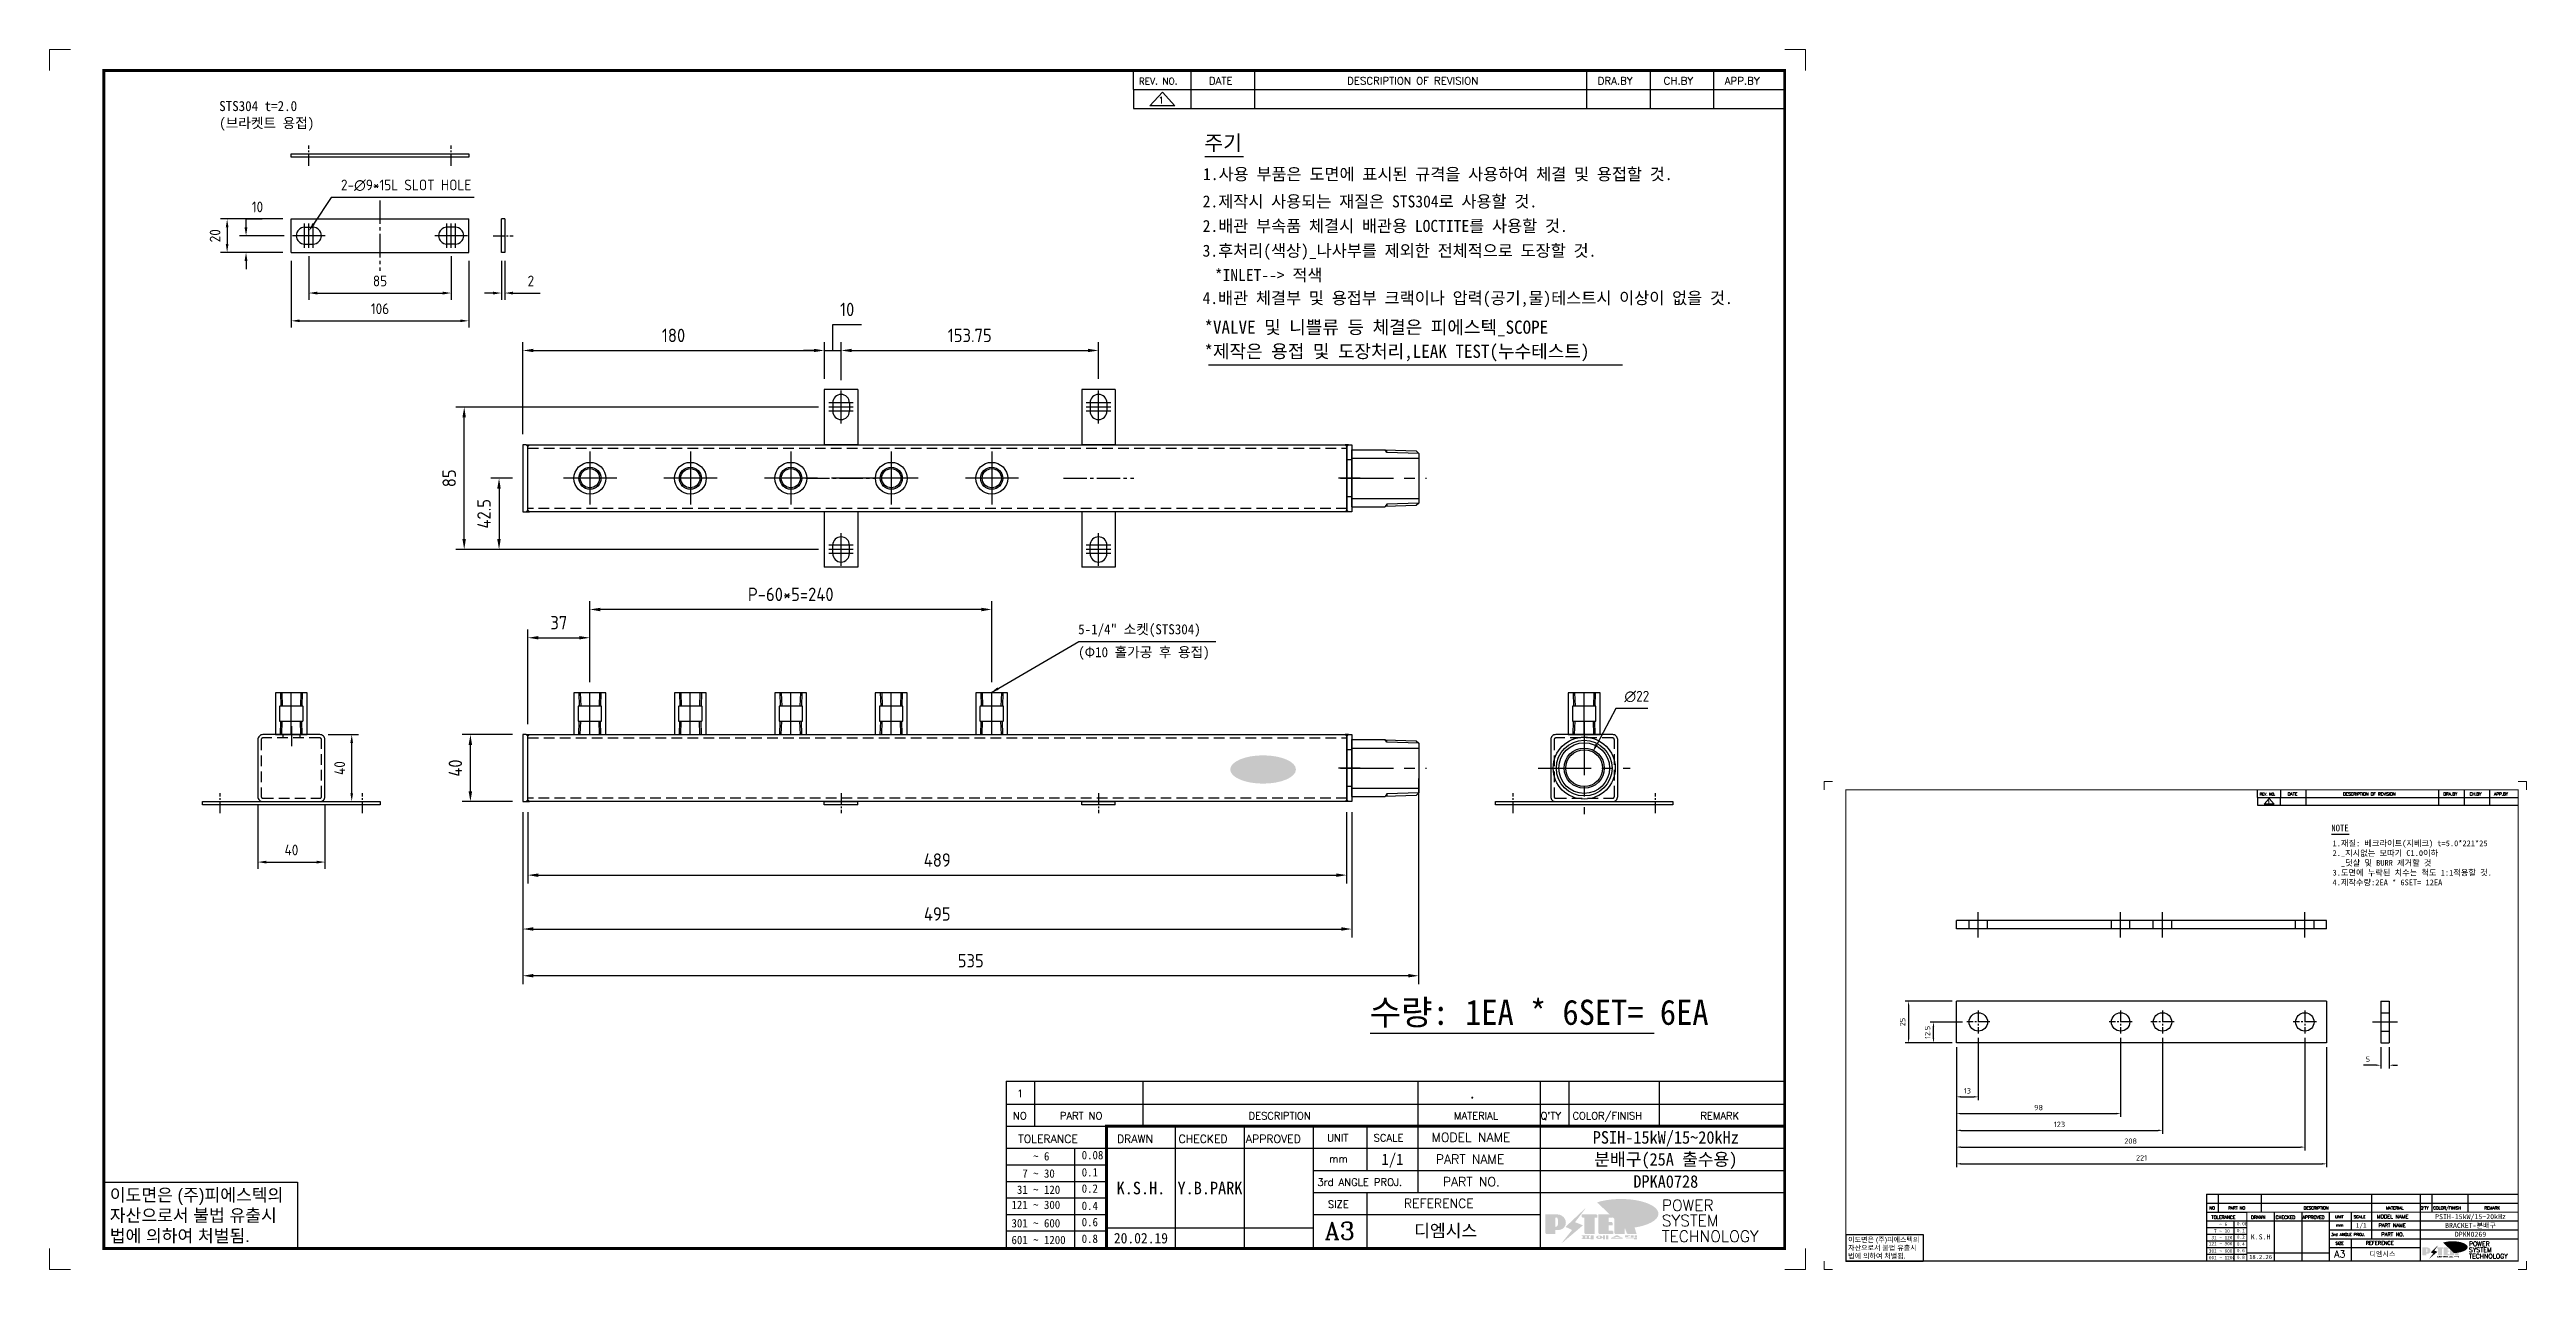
# Model space of a CAD drawing. Header units: millimetres. Extents: x 24815 to 37444, y -10619 to 6020.
# Drawn here: x 26834 to 28314, y -10619 to -9890 of the extents above; entities that cross this region are included whole.
import ezdxf
from ezdxf.enums import TextEntityAlignment as Align

# ---------------------------------------------------------------- set-up
doc = ezdxf.new("R2010")
doc.units = ezdxf.units.MM
for name, pattern in [('CENTER', [50.8, 31.75, -6.35, 6.35, -6.35]), ('CENTER1', [10, 7, -1, 1, -1]), ('HIDDEN', [9.525, 6.35, -3.175]), ('HIDDEN2', [4.7625, 3.175, -1.5875])]:
    doc.linetypes.add(name, pattern=pattern)
for name, color, linetype in [('______', 7, 'Continuous'), ('CENTER', 1, 'CENTER'), ('FORMAT-1', 7, 'Continuous'), ('line', 3, 'Continuous'), ('THIN', 3, 'Continuous')]:
    doc.layers.add(name, color=color, linetype=linetype)
doc.styles.add('h1', font='')
doc.styles.add('HAN', font='')
doc.styles.add('RC', font='ROMANC.SHX')
doc.styles.add('ROMANT', font='romant')
doc.styles.add('RT', font='ROMANT.SHX', dxfattribs={"oblique": 15})
doc.styles.get("Standard").update_dxf_attribs({"font": 'ISOCP.SHX', "bigfont": 'WHGTXT.SHX'})
doc.styles.get('h1').set_extended_font_data('New Gulim')
doc.styles.get('HAN').set_extended_font_data('GulimChe')
doc.dimstyles.new('PS-1', dxfattribs={"dimtxt": 3.2, "dimasz": 2.5, "dimexe": 2, "dimexo": 2.5, "dimgap": 2, "dimtad": 1, "dimtoh": 1, "dimrnd": 0.05, "dimzin": 12, "dimdsep": 46, "dimtxsty": 'Standard', "dimcen": 0, "dimclrt": 2, "dimazin": 3, "dimtfac": 1, "dimtofl": 0, "dimtmove": 0, "dimatfit": 3, "dimfxl": 0.18, "dimtolj": 1, "dimtzin": 0, "dimarcsym": 0})
doc.dimstyles.new('PS-2', dxfattribs={"dimscale": 2, "dimtxt": 3.2, "dimasz": 2.5, "dimexe": 2, "dimexo": 2.5, "dimgap": 2, "dimtad": 1, "dimtoh": 1, "dimrnd": 0.05, "dimzin": 12, "dimdsep": 46, "dimtxsty": 'Standard', "dimcen": 0, "dimclrt": 2, "dimazin": 3, "dimtfac": 1, "dimtofl": 0, "dimtmove": 0, "dimatfit": 3, "dimfxl": 0.18, "dimtolj": 1, "dimtzin": 0, "dimarcsym": 0})
doc.dimstyles.new('PS-2.5', dxfattribs={"dimscale": 2.5, "dimtxt": 3.2, "dimasz": 2.5, "dimexe": 2, "dimexo": 2.5, "dimgap": 2, "dimtad": 1, "dimtoh": 1, "dimrnd": 0.05, "dimzin": 12, "dimdsep": 46, "dimtxsty": 'Standard', "dimcen": 0, "dimclrt": 2, "dimazin": 3, "dimtfac": 1, "dimtofl": 0, "dimtmove": 0, "dimatfit": 3, "dimfxl": 0.18, "dimtolj": 1, "dimtzin": 0, "dimarcsym": 0})

msp = doc.modelspace()

# ---------------------------------------------------------------- texts
at = {"color": 2, "style": 'HAN'}
for s, height, p in [('STS304 t=2.0', 6, (26935.75813, -9926.98253)), ('(브라켓트 용접)', 6, (26935.75813, -9937.1296)), ('주기', 8.957952, (27524.12135, -9950.41738)), ('1.사용 부품은 도면에 표시된 규격을 사용하여 체결 및 용접할 것.', 7.1663616, (27523.34301, -9968.19148)), ('2.제작시 사용되는 재질은 STS304로 사용할 것.', 7.1663616, (27523.13398, -9984.48817)), ('2.배관 부속품 체결시 배관용 LOCTITE를 사용할 것.', 7.1663616, (27523.13398, -9999.14205)), ('3.후처리(색상)_나사부를 제외한 전체적으로 도장할 것.', 7.1663616, (27523.0463, -10013.89357)), ('  *INLET--> 적색', 7.1663616, (27521.11983, -10028.48345)), ('4.배관 체결부 및 용접부 크랙이나 압력(공기,물)테스트시 이상이 없을 것.', 7.1663616, (27523.0463, -10042.17117)), ('5-1/4" 소켓(STS304)', 6, (27448.74656, -10239.32176)), ('(Φ10 홀가공 후 용접)', 6, (27448.74656, -10252.99907)), ('NOTE', 4, (28197.16965, -10356.97101)), ('수량: 1EA * 6SET= 6EA', 15, (27622.79233, -10472.48874))]:
    msp.add_text(s, height=height, dxfattribs=at).set_placement(p)
at = {"color": 1, "style": 'HAN'}
for s, p in [('*VALVE 및 니쁠류 등 체결은 피에스텍_SCOPE', (27524.15859, -10059.92989)), ('*제작은 용접 및 도장처리,LEAK TEST(누수테스트)', (27524.15859, -10074.32824))]:
    msp.add_text(s, height=7.8829978, dxfattribs=at).set_placement(p)
at = {"insert": (28197.89244, -10362.36301), "char_height": 3.5, "width": 98.9854733, "attachment_point": 1, "style": 'HAN'}
msp.add_mtext('{\\C2;1.재질: 베크라이트(지베크) t=5.0*221*25\\P2._지시없는 모따기 C1.0이하\\P  _덧살 및 BURR 제거할 것\\P3.도면에 누락된 치수는 척도 1:1적용할 것.\\P\\C1;4.제작수량:2EA * 6SET= 12EA}', dxfattribs=at)

# ---------------------------------------------------------------- blocks, each defined once
blk = doc.blocks.new('t3')
for p, q in [((0, 15.88), (46.25, 15.88)), ((0, 15.88), (0, 0)), ((46.25, 15.88), (46.25, 0)), ((0, 0), (46.25, 0))]:
    blk.add_line(p, q)
at = {"color": 1, "style": 'h1'}
for s, p in [('이도면은 (주)피에스텍의', (1.4, 11.29)), ('자산으로서 불법 유출시', (1.4, 6.41)), ('법에 의하여 처벌됨.', (1.4, 1.52))]:
    blk.add_text(s, height=3, dxfattribs=at).set_placement(p)
blk = doc.blocks.new('new LOGO')
at = {"layer": 'line'}
h = blk.add_hatch(color=250, dxfattribs=at)
h.paths.add_polyline_path([(44, 69), (47, 69, -0.129793), (52, 68, 0.221832), (44, 72), (41, 72), (41, 28), (44, 28, 0.02048), (44, 28)], flags=17)
h.paths.add_polyline_path([(44, 14), (57, 14, 0.72362), (77, 74, -0.679777), (54, 16), (41, 16), (41, 0), (3, 0), (3, -3), (44, -3)])
h.paths.add_polyline_path([(118, 14), (71, -44), (77, -40), (121, 16), (92, 29), (173, 106), (177, 111), (89, 28)])
h.paths.add_polyline_path([(163, 72), (163, 69), (172, 69), (172, 72)], flags=17)
h.paths.add_polyline_path([(218, 69), (230, 69), (230, 80), (227, 80), (227, 72), (215, 72), (215, 0), (175, 0), (175, -3), (218, -3)])
h.paths.add_polyline_path([(298, 47), (295, 47), (295, 37), (276, 37), (276, 11), (279, 11), (279, 35), (298, 35)])
h.paths.add_polyline_path([(300, 8), (297, 8), (297, 0), (237, 0), (237, -3), (300, -3)])
h.paths.add_polyline_path([(298, 80), (295, 80), (295, 72), (276, 72), (276, 49), (279, 49), (279, 69), (298, 69)])
h.paths.add_polyline_path([(350, 80), (347, 80), (347, 62), (350, 64)])
h.paths.add_polyline_path([(350, 27), (347, 35), (347, 0), (308, 0), (308, -3), (350, -3)])
h.paths.add_polyline_path([(403, 80), (397, 80), (380, 67), (400, 0), (362, 0), (363, -3), (403, -3), (383, 64)])
blk.add_hatch(color=5, dxfattribs=at).paths.add_polyline_path([(166, 35), (131, 49), (180, 113), (92, 29), (121, 16), (74, -43)])
h = blk.add_hatch(color=253, dxfattribs=at)
edge = h.paths.add_edge_path()
edge.add_ellipse((334, 86), major_axis=(-166, 0), ratio=0.39426, start_angle=111.5127, end_angle=334.469)
edge.add_ellipse((314, 81), major_axis=(-154, 0), ratio=0.40699, start_angle=121.3066, end_angle=327.7437, ccw=False)
edge.add_line((394, 28), (395, 26))
h = blk.add_hatch(color=1, dxfattribs=at)
h.paths.add_polyline_path([(41, 16), (54, 16, 1), (54, 83), (0, 83), (0, 0), (41, 0)])
h.paths.add_polyline_path([(41, 28), (41, 72), (44, 72, -0.414214), (55, 61), (55, 39, -0.414214), (44, 28)], flags=16)
h.paths.add_polyline_path([(215, 72), (227, 72), (227, 83), (160, 83), (160, 72), (172, 72), (172, 0), (215, 0)])
h.paths.add_polyline_path([(276, 37), (295, 37), (295, 49), (276, 49), (276, 72), (295, 72), (295, 83), (234, 83), (234, 0), (297, 0), (297, 11), (276, 11)])
h.paths.add_polyline_path([(347, 35), (360, 0), (400, 0), (380, 67), (400, 83), (381, 83), (347, 62), (347, 83), (305, 83), (305, 0), (347, 0)])
h = blk.add_hatch(color=250, dxfattribs=at)
edge = h.paths.add_edge_path()
edge.add_ellipse((238, -18), major_axis=(-14.3, 0), ratio=0.526336, start_angle=192.2456, end_angle=269.0748)
edge.add_line((238, -10), (238, -10))
edge.add_ellipse((238, -18), major_axis=(-14.3, 0), ratio=0.526336, start_angle=270.9252, end_angle=449.0748)
edge.add_line((238, -25), (238, -25))
edge.add_ellipse((238, -18), major_axis=(-14.3, 0), ratio=0.526336, start_angle=450.9252, end_angle=527.7544)
edge.add_line((252, -19), (254, -19))
edge.add_line((254, -19), (254, -27))
edge.add_line((254, -27), (263, -27))
edge.add_line((263, -27), (263, -10))
edge.add_line((263, -10), (254, -10))
edge.add_line((254, -10), (254, -16))
edge.add_line((254, -16), (252, -16))
h.paths.add_polyline_path([(241, -16), (241, -19, -1), (234, -19), (234, -16, -1)], flags=16)
h.paths.add_polyline_path([(278, -10), (268, -10), (268, -27), (278, -27)])
h.paths.add_polyline_path([(310, -10), (310, -11, -0.157169), (289, -18), (294, -20, 0.128407), (316, -16, 0.128407), (339, -20), (343, -18, -0.157169), (322, -11), (322, -10)])
h.paths.add_polyline_path([(342, -25), (342, -22), (290, -22), (290, -25)])
h.paths.add_polyline_path([(352, -10), (352, -16, 0.414214), (354, -18), (379, -18), (379, -20), (390, -20), (390, -10), (379, -10), (379, -14), (375, -14), (375, -15), (379, -15), (379, -16), (365, -16), (365, -15), (371, -15), (371, -14), (365, -14), (365, -13), (375, -13), (375, -10)])
h.paths.add_polyline_path([(394, -10), (394, -20), (405, -20), (405, -10)])
h.paths.add_polyline_path([(405, -27), (405, -21), (357, -21), (357, -23), (392, -23), (392, -27)])
h.paths.add_polyline_path([(200, -10), (200, -22), (193, -22), (193, -13), (197, -13), (197, -10), (161, -10), (161, -13), (164, -13), (164, -22), (161, -22), (161, -25), (200, -25), (200, -27), (214, -27), (214, -10)])
h.paths.add_polyline_path([(182, -13), (176, -13), (176, -22), (182, -22)], flags=17)
blk = doc.blocks.new('format-3')
at = {"color": 3, "lineweight": 9}
for p, q in [((0, 286.3), (0, 291.3)), ((5, 291.3), (0, 291.3)), ((414.5, 291.3), (419.5, 291.3)), ((419.5, 286.3), (419.5, 291.3)), ((0, 5), (0, 0)), ((5, 0), (0, 0)), ((414.5, 0), (419.5, 0)), ((419.5, 5), (419.5, 0))]:
    blk.add_line(p, q, dxfattribs=at)
at = {"color": 180}
for p, q in [((258.97, 281.75), (258.97, 286.3)), ((272.71, 281.75), (272.71, 286.3)), ((287.94, 281.75), (287.94, 286.3)), ((367.22, 281.75), (367.22, 286.3)), ((382.45, 281.75), (382.45, 286.3)), ((397.61, 281.75), (397.61, 286.3)), ((258.97, 281.75), (414.5, 281.75)), ((228.5, 39.49), (228.5, 5)), ((228.5, 39.49), (414.5, 39.49)), ((235.29, 39.49), (235.29, 34.21)), ((261.24, 34.21), (261.24, 39.49)), ((326.9, 39.49), (326.9, 34.21)), ((356.11, 39.49), (356.11, 34.21)), ((362.93, 39.49), (362.93, 34.21)), ((384.48, 39.49), (384.48, 34.21)), ((228.5, 34.21), (252.48, 34.21)), ((268.96, 5), (268.96, 34.21)), ((285.45, 5), (285.45, 34.21)), ((301.94, 5), (301.94, 34.21)), ((314.72, 34.21), (314.72, 23.65)), ((326.9, 34.21), (326.9, 18.37)), ((356.11, 34.21), (356.11, 5)), ((228.5, 28.93), (252.48, 28.93)), ((228.5, 24.98), (252.48, 24.98)), ((244.89, 5.23), (244.89, 28.93)), ((252.48, 28.93), (414.5, 28.93)), ((228.5, 21.03), (252.48, 21.03)), ((301.94, 23.65), (414.5, 23.65)), ((301.94, 18.37), (414.5, 18.37)), ((314.72, 18.37), (314.72, 5)), ((228.5, 17.08), (252.48, 17.08)), ((228.5, 13.13), (252.48, 13.13)), ((301.94, 13.09), (356.11, 13.09)), ((228.5, 9.18), (252.48, 9.18)), ((252.48, 9.95), (301.94, 9.95))]:
    blk.add_line(p, q, dxfattribs=at)
at = {"const_width": 0.7}
blk.add_lwpolyline([(252.48, 5), (252.48, 34.21), (414.5, 34.21)], dxfattribs=at)
at = {"layer": 'FORMAT-1', "const_width": 0.7}
blk.add_lwpolyline([(13, 5), (13, 286.3), (414.5, 286.3), (414.5, 5)], close=True, dxfattribs=at)
blk.add_blockref('t3', (13, 5))
at = {"xscale": 0.05400000000000027, "yscale": 0.05400000000000027, "zscale": 0.05400000000000027}
blk.add_blockref('new LOGO', (357.35, 8.65), dxfattribs=at)
at = {"color": 2}
for s, height, style, p in [('REV. NO.', 1.56, 'RC', (260.23, 282.95)), ('DATE', 1.788, 'RC', (276.95, 282.94)), ('DESCRIPTION OF REVISION', 1.7875, 'RC', (309.98, 282.94)), ('DRA.BY', 1.788, 'RC', (369.83, 282.94)), ('CH.BY', 1.788, 'RC', (385.59, 282.94)), ('APP.BY', 1.788, 'RC', (400.18, 282.94)), ('NO', 1.742, 'RC', (230.16, 35.83)), ('PART NO', 1.742, 'RC', (241.36, 35.83)), ('DESCRIPTION', 1.7424, 'RC', (286.43, 35.83)), ('MATERIAL', 1.742, 'RC', (335.52, 35.83)), ("Q'TY", 1.742, 'RC', (356.17, 35.83)), ('COLOR/FINISH', 1.7424, 'RC', (363.8, 35.83)), ('REMARK', 1.742, 'RC', (394.37, 35.83)), (' TOLERANCE', 1.9, 'RC', (230.11, 30.22)), ('DRAWN', 1.9, 'RC', (255, 30.22)), ('CHECKED', 1.9, 'RC', (269.71, 30.22)), ('APPROVED', 1.9, 'RC', (285.8, 30.22)), ('UNIT', 1.742, 'RC', (305.19, 30.55)), ('SCALE', 1.742, 'RC', (316.32, 30.55)), ('MODEL NAME', 2.178, 'RC', (330.12, 30.46)), ('  7 ~ 30', 2, 'HAN', (229.8, 21.91)), ('    ~ 6', 2, 'HAN', (229.8, 26.03)), ('0.08', 2, 'HAN', (246.57, 26.31)), ('0.1', 2, 'HAN', (246.57, 22.2)), ('mm', 1.742, 'RC', (305.67, 25.56)), ('PART NAME', 2.178, 'RC', (331.17, 25.24)), (' 31 ~ 120', 2, 'HAN', (229.8, 18.04)), ('0.2', 2, 'HAN', (246.57, 18.32)), ('3rd ANGLE PROJ.', 1.7424, 'RC', (302.87, 19.97)), ('PART NO.', 2.178, 'RC', (332.84, 19.85)), ('301 ~ 600', 2, 'HAN', (229.8, 10.04)), ('121 ~ 300', 2, 'HAN', (229.8, 14.42)), ('0.4', 2, 'HAN', (246.57, 14.2)), ('0.6', 2, 'HAN', (246.57, 10.32)), ('SIZE', 1.742, 'RC', (305.39, 14.71)), ('REFERENCE', 2.178, 'RC', (323.52, 14.69)), ('601 ~ 1200', 2, 'HAN', (229.8, 6.05)), ('0.8', 2, 'HAN', (246.57, 6.33))]:
    blk.add_text(s, height=height, dxfattribs=dict(at, style=style)).set_placement(p)
at = {"style": 'ROMANT'}
for s, p in [('POWER', (385.15, 13.96)), ('SYSTEM', (385.15, 10.31)), ('TECHNOLOGY', (385.15, 6.56))]:
    blk.add_text(s, height=2.7, dxfattribs=at).set_placement(p)
at = {"color": 2, "lineweight": 25, "style": 'RC'}
blk.add_text('A3', height=4.182, dxfattribs=at).set_placement((304.61, 7.14))
at = {"style": 'HAN'}
for tag, height, p in [('MODEL-NAME', 3, (386.1, 31.53)), ('SCALE', 2.7, (320.81, 26.29)), ('PART-NAME', 3, (386.1, 26.29)), ('DRA-BY', 3, (260.72, 19.44)), ('CH-BY', 3, (277.21, 19.44)), ('APP-BY', 3, (293.7, 19.44)), ('PART-NO', 3, (386.1, 21.01)), ('DRA-DATE', 2.5, (260.72, 7.47)), ('CH-DATE', 2.5, (277.21, 7.47)), ('APP-DATE', 2.5, (293.7, 7.47)), ('관련업체', 3, (333.52, 9.26))]:
    blk.add_attdef(tag, text='', height=height, dxfattribs=at).set_placement(p, align=Align.MIDDLE_CENTER)
blk = doc.blocks.new('no3')
at = {"color": 180}
for p, q in [((0, 5.5), (0, 0)), ((0, 5.5), (186, 5.5)), ((6.79, 5.5), (6.79, 0)), ((32.74, 0.11), (32.74, 5.5)), ((98.4, 5.5), (98.4, 0)), ((127.61, 5.5), (127.61, 0)), ((134.43, 5.5), (134.43, 0)), ((155.98, 5.5), (155.98, 0))]:
    blk.add_line(p, q, dxfattribs=at)
at = {"color": 2, "style": 'RT', "oblique": 15}
blk.add_attdef('NO', text='', height=1.74, dxfattribs=at).set_placement((3.38, 2.51), align=Align.MIDDLE_CENTER)
at = {"color": 2, "style": 'HAN'}
for tag, p in [('PART-NO', (19.76, 2.75)), ('MATERIAL', (111.38, 2.75)), ("Q'TY", (131.02, 2.75)), ('COLOR/FINISH', (145.2, 2.75)), ('REMARK', (170.76, 2.75))]:
    blk.add_attdef(tag, text='', height=2.9, dxfattribs=at).set_placement(p, align=Align.MIDDLE_CENTER)
blk.add_attdef('DESCRIPTION', text='', height=2.9, dxfattribs=at).set_placement((34.51, 2.75), align=Align.MIDDLE_LEFT)
blk = doc.blocks.new('re3')
at = {"color": 180}
for p, q in [((0, 0), (0, -4.55)), ((0, -4.55), (155.53, -4.55)), ((6.87, -0.64), (3.86, -3.91)), ((9.88, -3.91), (3.86, -3.91)), ((6.87, -0.64), (9.88, -3.91)), ((13.74, -4.55), (13.74, 0)), ((28.97, -4.55), (28.97, 0)), ((108.25, -4.55), (108.25, 0)), ((123.49, -4.55), (123.49, 0)), ((138.64, -4.55), (138.64, 0))]:
    blk.add_line(p, q, dxfattribs=at)
at = {"color": 2, "style": 'RC', "oblique": 15}
blk.add_attdef('REV.NO', text='', height=1.56, dxfattribs=at).set_placement((6.59, -2.56), align=Align.MIDDLE_CENTER)
blk.add_attdef('-1', text='', height=1.56, dxfattribs=at).set_placement((9.37, -1.66), align=Align.MIDDLE_LEFT)
at = {"color": 2, "style": 'HAN'}
for tag, p in [('REV.-DATE', (21.36, -2.28)), ('DRA.BY', (115.87, -2.28)), ('CH.BY', (131.07, -2.28)), ('APP.BY', (147.09, -2.28))]:
    blk.add_attdef(tag, text='', height=2.5, dxfattribs=at).set_placement(p, align=Align.MIDDLE_CENTER)
blk.add_attdef('DESCRIPTION-OF-REVISION', text='', height=2.5, dxfattribs=at).set_placement((31.61, -2.28), align=Align.MIDDLE_LEFT)
blk = doc.blocks.new('*D345')
at = {"color": 0, "lineweight": -2, "transparency": 16777216}
for p, q in [((26978.8, -10016.4), (26978.8, -10056.2)), ((27084.8, -10016.4), (27084.8, -10056.2)), ((26983.8, -10052.2), (27079.8, -10052.2))]:
    blk.add_line(p, q, dxfattribs=at)
at = {"color": 0, "transparency": 16777216}
for points in [[(26983.8, -10051.4), (26983.8, -10053), (26978.8, -10052.2)], [(27079.8, -10051.4), (27079.8, -10053), (27084.8, -10052.2)]]:
    blk.add_solid(points, dxfattribs=at)
at = {"layer": 'Defpoints', "color": 0, "transparency": 16777216}
for p in [(26978.8, -10011.4), (27084.8, -10011.4), (27084.8, -10052.2)]:
    blk.add_point(p, dxfattribs=at)
at = {"color": 2, "transparency": 16777216, "insert": (27031.8, -10045), "char_height": 6.4, "attachment_point": 5}
blk.add_mtext('\\A1;106', dxfattribs=at)
blk = doc.blocks.new('*D346')
at = {"color": 0, "lineweight": -2, "transparency": 16777216}
for p, q in [((26989.3, -10013.6), (26989.3, -10039.6)), ((27074.3, -10013.6), (27074.3, -10039.6)), ((26994.3, -10035.6), (27069.3, -10035.6))]:
    blk.add_line(p, q, dxfattribs=at)
at = {"color": 0, "transparency": 16777216}
for points in [[(26994.3, -10034.8), (26994.3, -10036.5), (26989.3, -10035.6)], [(27069.3, -10034.8), (27069.3, -10036.5), (27074.3, -10035.6)]]:
    blk.add_solid(points, dxfattribs=at)
at = {"layer": 'Defpoints', "color": 0, "transparency": 16777216}
for p in [(26989.3, -10008.6), (27074.3, -10008.6), (27074.3, -10035.6)]:
    blk.add_point(p, dxfattribs=at)
at = {"color": 2, "transparency": 16777216, "insert": (27031.8, -10028.4), "char_height": 6.4, "attachment_point": 5}
blk.add_mtext('\\A1;85', dxfattribs=at)
blk = doc.blocks.new('*D347')
at = {"color": 0, "lineweight": -2, "transparency": 16777216}
for p, q in [((26951.8, -9996.4), (26951.8, -9991.4)), ((26951.8, -9991.4), (26961.5, -9991.4)), ((26974.5, -10001.4), (26947.8, -10001.4)), ((26973.8, -10011.4), (26947.8, -10011.4)), ((26951.8, -10016.4), (26951.8, -10021.4))]:
    blk.add_line(p, q, dxfattribs=at)
at = {"color": 0, "transparency": 16777216}
for points in [[(26950.9, -9996.4), (26952.6, -9996.4), (26951.8, -10001.4)], [(26950.9, -10016.4), (26952.6, -10016.4), (26951.8, -10011.4)]]:
    blk.add_solid(points, dxfattribs=at)
at = {"layer": 'Defpoints', "color": 0, "transparency": 16777216}
for p in [(26951.8, -10001.4), (26978.8, -10011.4), (26979.5, -10001.4)]:
    blk.add_point(p, dxfattribs=at)
at = {"color": 2, "transparency": 16777216, "insert": (26958.6, -9984.2), "char_height": 6.4, "attachment_point": 5}
blk.add_mtext('\\A1;10', dxfattribs=at)
blk = doc.blocks.new('*D348')
at = {"color": 0, "lineweight": -2, "transparency": 16777216}
for p, q in [((26973.8, -9991.4), (26936.5, -9991.4)), ((26940.5, -9996.4), (26940.5, -10006.4)), ((26973.8, -10011.4), (26936.5, -10011.4))]:
    blk.add_line(p, q, dxfattribs=at)
at = {"color": 0, "transparency": 16777216}
for points in [[(26939.7, -9996.4), (26941.3, -9996.4), (26940.5, -9991.4)], [(26939.7, -10006.4), (26941.3, -10006.4), (26940.5, -10011.4)]]:
    blk.add_solid(points, dxfattribs=at)
at = {"layer": 'Defpoints', "color": 0, "transparency": 16777216}
for p in [(26978.8, -9991.4), (26940.5, -10011.4), (26978.8, -10011.4)]:
    blk.add_point(p, dxfattribs=at)
at = {"color": 2, "transparency": 16777216, "insert": (26933.3, -10001.4), "char_height": 6.4, "attachment_point": 5, "rotation": 90}
blk.add_mtext('\\A1;20', dxfattribs=at)
blk = doc.blocks.new('*D349')
at = {"color": 0, "lineweight": -2, "transparency": 16777216}
for p, q in [((27104.3, -10016.4), (27104.3, -10039.6)), ((27106.3, -10016.4), (27106.3, -10039.6)), ((27099.3, -10035.6), (27094.3, -10035.6)), ((27111.3, -10035.6), (27127.4, -10035.6))]:
    blk.add_line(p, q, dxfattribs=at)
at = {"color": 0, "transparency": 16777216}
for points in [[(27099.3, -10034.8), (27099.3, -10036.5), (27104.3, -10035.6)], [(27111.3, -10034.8), (27111.3, -10036.5), (27106.3, -10035.6)]]:
    blk.add_solid(points, dxfattribs=at)
at = {"layer": 'Defpoints', "color": 0, "transparency": 16777216}
for p in [(27104.3, -10011.4), (27106.3, -10011.4), (27106.3, -10035.6)]:
    blk.add_point(p, dxfattribs=at)
at = {"color": 2, "transparency": 16777216, "insert": (27121.9, -10028.4), "char_height": 6.4, "attachment_point": 5}
blk.add_mtext('\\A1;2', dxfattribs=at)
blk = doc.blocks.new('*D350')
at = {"color": 0, "lineweight": -2, "transparency": 16777216}
for p, q in [((27002.7, -9978.5), (26992.1, -9994.5)), ((27088.1, -9978.5), (27002.7, -9978.5))]:
    blk.add_line(p, q, dxfattribs=at)
at = {"color": 0, "transparency": 16777216}
blk.add_solid([(26991.4, -9994), (26992.8, -9994.9), (26989.3, -9998.6)], dxfattribs=at)
at = {"layer": 'Defpoints', "color": 0, "transparency": 16777216}
for p in [(26989.3, -9998.6), (26984.3, -10006.1)]:
    blk.add_point(p, dxfattribs=at)
at = {"color": 2, "transparency": 16777216, "insert": (27047.4, -9971.3), "char_height": 6.4, "attachment_point": 5}
blk.add_mtext('\\A1;2-∅9*15L SLOT HOLE', dxfattribs=at)
blk = doc.blocks.new('rcw345trcw45t')
for p, q in [((53002.7, -14361), (52983.7, -14361)), ((52983.7, -14361), (52983.7, -14386)), ((52987.5, -14361), (52987.8, -14369)), ((52999, -14361), (52998.7, -14369)), ((53002.7, -14386), (53002.7, -14361)), ((52987.5, -14386), (52987.8, -14378)), ((52999, -14386), (52998.7, -14378)), ((52983.7, -14386), (53002.7, -14386))]:
    blk.add_line(p, q)
blk.add_lwpolyline([(52986.2, -14377.8, 0.414214), (52986.5, -14378), (53000, -14378, 0.414214), (53000.2, -14377.8), (53000.2, -14369.3, 0.414214), (53000, -14369), (52986.5, -14369, 0.414214), (52986.2, -14369.3)], format="xyb", close=True)
at = {"layer": 'CENTER'}
blk.add_lwpolyline([(52993.2, -14386), (52993.2, -14378), (52993.2, -14369), (52993.2, -14361)], dxfattribs=at)
at = {"layer": 'THIN'}
for p, q in [((52986.7, -14361), (52986.9, -14369)), ((52999.8, -14361), (52999.6, -14369)), ((52986.7, -14386), (52986.9, -14378)), ((52999.8, -14386), (52999.6, -14378))]:
    blk.add_line(p, q, dxfattribs=at)
blk = doc.blocks.new('*D351')
at = {"color": 0, "lineweight": -2, "transparency": 16777216}
for p, q in [((26958.9, -10341.2), (26958.9, -10379.3)), ((26998.9, -10341.2), (26998.9, -10379.3)), ((26963.9, -10375.3), (26993.9, -10375.3))]:
    blk.add_line(p, q, dxfattribs=at)
at = {"color": 0, "transparency": 16777216}
for points in [[(26963.9, -10374.5), (26963.9, -10376.2), (26958.9, -10375.3)], [(26993.9, -10374.5), (26993.9, -10376.2), (26998.9, -10375.3)]]:
    blk.add_solid(points, dxfattribs=at)
at = {"layer": 'Defpoints', "color": 0, "transparency": 16777216}
for p in [(26958.9, -10336.2), (26998.9, -10336.2), (26998.9, -10375.3)]:
    blk.add_point(p, dxfattribs=at)
at = {"color": 2, "transparency": 16777216, "insert": (26978.9, -10368.1), "char_height": 6.4, "attachment_point": 5}
blk.add_mtext('\\A1;40', dxfattribs=at)
blk = doc.blocks.new('*D352')
at = {"color": 0, "lineweight": -2, "transparency": 16777216}
for p, q in [((27000.9, -10299.2), (27018.9, -10299.2)), ((27014.9, -10334.2), (27014.9, -10304.2)), ((27000.9, -10339.2), (27018.9, -10339.2))]:
    blk.add_line(p, q, dxfattribs=at)
at = {"color": 0, "transparency": 16777216}
for points in [[(27014.1, -10304.2), (27015.7, -10304.2), (27014.9, -10299.2)], [(27014.1, -10334.2), (27015.7, -10334.2), (27014.9, -10339.2)]]:
    blk.add_solid(points, dxfattribs=at)
at = {"layer": 'Defpoints', "color": 0, "transparency": 16777216}
for p in [(26995.9, -10299.2), (27014.9, -10299.2), (26995.9, -10339.2)]:
    blk.add_point(p, dxfattribs=at)
at = {"color": 2, "transparency": 16777216, "insert": (27007.7, -10319.2), "char_height": 6.4, "attachment_point": 5, "rotation": 90}
blk.add_mtext('\\A1;40', dxfattribs=at)
blk = doc.blocks.new('*D353')
at = {"color": 0, "lineweight": -2, "transparency": 16777216}
for p, q in [((27769.8, -10283.7), (27758.5, -10305.1)), ((27789, -10283.7), (27769.8, -10283.7))]:
    blk.add_line(p, q, dxfattribs=at)
at = {"color": 0, "transparency": 16777216}
blk.add_solid([(27757.7, -10304.7), (27759.2, -10305.5), (27756.1, -10309.5)], dxfattribs=at)
at = {"layer": 'Defpoints', "color": 0, "transparency": 16777216}
for p in [(27756.1, -10309.5), (27745.8, -10328.9)]:
    blk.add_point(p, dxfattribs=at)
at = {"color": 2, "transparency": 16777216, "insert": (27782.4, -10276.5), "char_height": 6.4, "attachment_point": 5}
blk.add_mtext('\\A1;∅22', dxfattribs=at)
blk = doc.blocks.new('A$C26335A86')
for p, q in [((-53, 0), (53, 0)), ((-53, -2), (-53, 0)), ((53, 0), (53, -2)), ((53, -2), (-53, -2))]:
    blk.add_line(p, q)
at = {"color": 1, "linetype": 'CENTER1'}
for p, q in [((-42.5, -7), (-42.5, 5)), ((42.5, -7), (42.5, 5))]:
    blk.add_line(p, q, dxfattribs=at)
blk = doc.blocks.new('*D363')
at = {"layer": '______', "color": 0, "lineweight": -2, "ltscale": 10, "transparency": 16777216}
for p, q in [((27117.1, -10345.5), (27117.1, -10420.3)), ((27612.1, -10345.5), (27612.1, -10420.3)), ((27123.4, -10415.3), (27605.9, -10415.3))]:
    blk.add_line(p, q, dxfattribs=at)
at = {"layer": '______', "color": 0, "ltscale": 10, "transparency": 16777216}
for points in [[(27123.4, -10414.2), (27123.4, -10416.3), (27117.1, -10415.3)], [(27605.9, -10414.2), (27605.9, -10416.3), (27612.1, -10415.3)]]:
    blk.add_solid(points, dxfattribs=at)
at = {"layer": 'Defpoints', "color": 0, "ltscale": 10, "transparency": 16777216}
for p in [(27117.1, -10339.2), (27612.1, -10339.2), (27612.1, -10415.3)]:
    blk.add_point(p, dxfattribs=at)
at = {"layer": '______', "color": 2, "ltscale": 10, "transparency": 16777216, "insert": (27364.6, -10406.3), "char_height": 8, "attachment_point": 5}
blk.add_mtext('\\A1;495', dxfattribs=at)
blk = doc.blocks.new('*D364')
at = {"layer": '______', "color": 0, "lineweight": -2, "ltscale": 10, "transparency": 16777216}
for p, q in [((27120.1, -10345.5), (27120.1, -10388.1)), ((27609.1, -10345.5), (27609.1, -10388.1)), ((27126.4, -10383.1), (27602.9, -10383.1))]:
    blk.add_line(p, q, dxfattribs=at)
at = {"layer": '______', "color": 0, "ltscale": 10, "transparency": 16777216}
for points in [[(27126.4, -10382.1), (27126.4, -10384.2), (27120.1, -10383.1)], [(27602.9, -10382.1), (27602.9, -10384.2), (27609.1, -10383.1)]]:
    blk.add_solid(points, dxfattribs=at)
at = {"layer": 'Defpoints', "color": 0, "ltscale": 10, "transparency": 16777216}
for p in [(27120.1, -10339.2), (27609.1, -10339.2), (27609.1, -10383.1)]:
    blk.add_point(p, dxfattribs=at)
at = {"layer": '______', "color": 2, "ltscale": 10, "transparency": 16777216, "insert": (27364.6, -10374.1), "char_height": 8, "attachment_point": 5}
blk.add_mtext('\\A1;489', dxfattribs=at)
blk = doc.blocks.new('*D365')
at = {"layer": '______', "color": 0, "lineweight": -2, "ltscale": 10, "transparency": 16777216}
for p, q in [((27652.1, -10325.5), (27652.1, -10448.2)), ((27117.1, -10345.5), (27117.1, -10448.2)), ((27645.9, -10443.2), (27123.4, -10443.2))]:
    blk.add_line(p, q, dxfattribs=at)
at = {"layer": '______', "color": 0, "ltscale": 10, "transparency": 16777216}
for points in [[(27123.4, -10442.1), (27123.4, -10444.2), (27117.1, -10443.2)], [(27645.9, -10442.1), (27645.9, -10444.2), (27652.1, -10443.2)]]:
    blk.add_solid(points, dxfattribs=at)
at = {"layer": 'Defpoints', "color": 0, "ltscale": 10, "transparency": 16777216}
for p in [(27652.1, -10319.2), (27117.1, -10339.2), (27117.1, -10443.2)]:
    blk.add_point(p, dxfattribs=at)
at = {"layer": '______', "color": 2, "ltscale": 10, "transparency": 16777216, "insert": (27384.6, -10434.2), "char_height": 8, "attachment_point": 5}
blk.add_mtext('\\A1;535', dxfattribs=at)
blk = doc.blocks.new('*D366')
at = {"layer": '______', "color": 0, "lineweight": -2, "ltscale": 10, "transparency": 16777216}
for p, q in [((27110.9, -10299.2), (27080.8, -10299.2)), ((27085.8, -10333), (27085.8, -10305.5)), ((27110.9, -10339.2), (27080.8, -10339.2))]:
    blk.add_line(p, q, dxfattribs=at)
at = {"layer": '______', "color": 0, "ltscale": 10, "transparency": 16777216}
for points in [[(27084.7, -10305.5), (27086.8, -10305.5), (27085.8, -10299.2)], [(27084.7, -10333), (27086.8, -10333), (27085.8, -10339.2)]]:
    blk.add_solid(points, dxfattribs=at)
at = {"layer": 'Defpoints', "color": 0, "ltscale": 10, "transparency": 16777216}
for p in [(27085.8, -10299.2), (27117.1, -10299.2), (27117.1, -10339.2)]:
    blk.add_point(p, dxfattribs=at)
at = {"layer": '______', "color": 2, "ltscale": 10, "transparency": 16777216, "insert": (27076.8, -10319.2), "char_height": 8, "attachment_point": 5, "rotation": 90}
blk.add_mtext('\\A1;40', dxfattribs=at)
blk = doc.blocks.new('*D367')
at = {"layer": '______', "color": 0, "lineweight": -2, "ltscale": 10, "transparency": 16777216}
for p, q in [((27157.1, -10268), (27157.1, -10219.5)), ((27397.1, -10268), (27397.1, -10219.5)), ((27390.9, -10224.5), (27163.4, -10224.5))]:
    blk.add_line(p, q, dxfattribs=at)
at = {"layer": '______', "color": 0, "ltscale": 10, "transparency": 16777216}
for points in [[(27163.4, -10223.5), (27163.4, -10225.6), (27157.1, -10224.5)], [(27390.9, -10223.5), (27390.9, -10225.6), (27397.1, -10224.5)]]:
    blk.add_solid(points, dxfattribs=at)
at = {"layer": 'Defpoints', "color": 0, "ltscale": 10, "transparency": 16777216}
for p in [(27157.1, -10224.5), (27157.1, -10274.2), (27397.1, -10274.2)]:
    blk.add_point(p, dxfattribs=at)
at = {"layer": '______', "color": 2, "ltscale": 10, "transparency": 16777216, "insert": (27277.1, -10215.5), "char_height": 8, "attachment_point": 5}
blk.add_mtext('\\A1;P-60*5=240', dxfattribs=at)
blk = doc.blocks.new('*D368')
at = {"layer": '______', "color": 0, "lineweight": -2, "ltscale": 10, "transparency": 16777216}
for p, q in [((27120.1, -10293), (27120.1, -10236.4)), ((27157.1, -10268), (27157.1, -10236.4)), ((27126.4, -10241.4), (27150.9, -10241.4))]:
    blk.add_line(p, q, dxfattribs=at)
at = {"layer": '______', "color": 0, "ltscale": 10, "transparency": 16777216}
for points in [[(27126.4, -10240.4), (27126.4, -10242.4), (27120.1, -10241.4)], [(27150.9, -10240.4), (27150.9, -10242.4), (27157.1, -10241.4)]]:
    blk.add_solid(points, dxfattribs=at)
at = {"layer": 'Defpoints', "color": 0, "ltscale": 10, "transparency": 16777216}
for p in [(27157.1, -10241.4), (27157.1, -10274.2), (27120.1, -10299.2)]:
    blk.add_point(p, dxfattribs=at)
at = {"layer": '______', "color": 2, "ltscale": 10, "transparency": 16777216, "insert": (27138.6, -10232.4), "char_height": 8, "attachment_point": 5}
blk.add_mtext('\\A1;37', dxfattribs=at)
blk = doc.blocks.new('*D369')
at = {"layer": '______', "color": 0, "lineweight": -2, "ltscale": 10, "transparency": 16777216}
for p, q in [((27117.1, -10119.9), (27117.1, -10064.9)), ((27123.4, -10069.9), (27290.9, -10069.9)), ((27297.2, -10086.9), (27297.2, -10064.9))]:
    blk.add_line(p, q, dxfattribs=at)
at = {"layer": '______', "color": 0, "ltscale": 10, "transparency": 16777216}
for points in [[(27123.4, -10068.9), (27123.4, -10070.9), (27117.1, -10069.9)], [(27290.9, -10068.9), (27290.9, -10070.9), (27297.2, -10069.9)]]:
    blk.add_solid(points, dxfattribs=at)
at = {"layer": 'Defpoints', "color": 0, "ltscale": 10, "transparency": 16777216}
for p in [(27297.2, -10069.9), (27297.2, -10093.2), (27117.1, -10126.2)]:
    blk.add_point(p, dxfattribs=at)
at = {"layer": '______', "color": 2, "ltscale": 10, "transparency": 16777216, "insert": (27207.1, -10060.9), "char_height": 8, "attachment_point": 5}
blk.add_mtext('\\A1;180', dxfattribs=at)
blk = doc.blocks.new('*D370')
at = {"layer": '______', "color": 0, "lineweight": -2, "transparency": 16777216}
for p, q in [((27302.2, -10069.9), (27302.2, -10054.4)), ((27302.2, -10054.4), (27319.4, -10054.4)), ((27290.9, -10069.9), (27284.7, -10069.9)), ((27297.2, -10086.9), (27297.2, -10064.9)), ((27297.2, -10069.9), (27307.2, -10069.9)), ((27307.2, -10086.9), (27307.2, -10064.9)), ((27313.4, -10069.9), (27319.7, -10069.9))]:
    blk.add_line(p, q, dxfattribs=at)
at = {"layer": '______', "color": 0, "transparency": 16777216}
for points in [[(27290.9, -10068.9), (27290.9, -10070.9), (27297.2, -10069.9)], [(27313.4, -10068.9), (27313.4, -10070.9), (27307.2, -10069.9)]]:
    blk.add_solid(points, dxfattribs=at)
at = {"layer": 'Defpoints', "color": 0, "transparency": 16777216}
for p in [(27307.2, -10069.9), (27297.2, -10093.2), (27307.2, -10093.2)]:
    blk.add_point(p, dxfattribs=at)
at = {"layer": '______', "color": 2, "transparency": 16777216, "insert": (27310.8, -10045.4), "char_height": 8, "attachment_point": 5}
blk.add_mtext('\\A1;10', dxfattribs=at)
blk = doc.blocks.new('*D371')
at = {"layer": '______', "color": 0, "lineweight": -2, "transparency": 16777216}
for p, q in [((27307.2, -10087.7), (27307.2, -10064.9)), ((27313.4, -10069.9), (27454.7, -10069.9)), ((27460.9, -10086.9), (27460.9, -10064.9))]:
    blk.add_line(p, q, dxfattribs=at)
at = {"layer": '______', "color": 0, "transparency": 16777216}
for points in [[(27313.4, -10068.9), (27313.4, -10070.9), (27307.2, -10069.9)], [(27454.7, -10068.9), (27454.7, -10070.9), (27460.9, -10069.9)]]:
    blk.add_solid(points, dxfattribs=at)
at = {"layer": 'Defpoints', "color": 0, "transparency": 16777216}
for p in [(27460.9, -10069.9), (27307.2, -10093.9), (27460.9, -10093.2)]:
    blk.add_point(p, dxfattribs=at)
at = {"layer": '______', "color": 2, "transparency": 16777216, "insert": (27384, -10060.9), "char_height": 8, "attachment_point": 5}
blk.add_mtext('\\A1;153.75', dxfattribs=at)
blk = doc.blocks.new('*D372')
at = {"layer": '______', "color": 0, "lineweight": -2, "ltscale": 10, "transparency": 16777216}
for p, q in [((27110.9, -10146.2), (27097.9, -10146.2)), ((27102.9, -10152.4), (27102.9, -10182.4)), ((27293.6, -10188.7), (27097.9, -10188.7))]:
    blk.add_line(p, q, dxfattribs=at)
at = {"layer": '______', "color": 0, "ltscale": 10, "transparency": 16777216}
for points in [[(27101.8, -10152.4), (27103.9, -10152.4), (27102.9, -10146.2)], [(27101.8, -10182.4), (27103.9, -10182.4), (27102.9, -10188.7)]]:
    blk.add_solid(points, dxfattribs=at)
at = {"layer": 'Defpoints', "color": 0, "ltscale": 10, "transparency": 16777216}
for p in [(27117.1, -10146.2), (27102.9, -10188.7), (27299.9, -10188.7)]:
    blk.add_point(p, dxfattribs=at)
at = {"layer": '______', "color": 2, "ltscale": 10, "transparency": 16777216, "insert": (27093.9, -10167.4), "char_height": 8, "attachment_point": 5, "rotation": 90}
blk.add_mtext('\\A1;42.5', dxfattribs=at)
blk = doc.blocks.new('*D373')
at = {"layer": '______', "color": 0, "lineweight": -2, "transparency": 16777216}
for p, q in [((27293.6, -10103.7), (27077.1, -10103.7)), ((27082.1, -10182.4), (27082.1, -10109.9)), ((27293.6, -10188.7), (27077.1, -10188.7))]:
    blk.add_line(p, q, dxfattribs=at)
at = {"layer": '______', "color": 0, "transparency": 16777216}
for points in [[(27081, -10109.9), (27083.1, -10109.9), (27082.1, -10103.7)], [(27081, -10182.4), (27083.1, -10182.4), (27082.1, -10188.7)]]:
    blk.add_solid(points, dxfattribs=at)
at = {"layer": 'Defpoints', "color": 0, "transparency": 16777216}
for p in [(27082.1, -10103.7), (27299.9, -10103.7), (27299.9, -10188.7)]:
    blk.add_point(p, dxfattribs=at)
at = {"layer": '______', "color": 2, "transparency": 16777216, "insert": (27073.1, -10146.2), "char_height": 8, "attachment_point": 5, "rotation": 90}
blk.add_mtext('\\A1;85', dxfattribs=at)
blk = doc.blocks.new('A$C78D071AD')
for p, q in [((-10, -22.5), (-10, 10.5)), ((-10, 10.5), (10, 10.5)), ((-5, 2.5), (-5, -2.5)), ((5, 2.5), (5, -2.5)), ((10, -22.5), (10, 10.5)), ((-10, -22.5), (10, -22.5)), ((-10, -95.5), (-10, -62.5)), ((-10, -62.5), (10, -62.5)), ((10, -95.5), (10, -62.5)), ((-5, -87.5), (-5, -82.5)), ((5, -87.5), (5, -82.5)), ((-10, -95.5), (10, -95.5))]:
    blk.add_line(p, q)
at = {"color": 1, "linetype": 'CENTER'}
for p, q in [((-7.3, 2.5), (7.3, 2.5)), ((-7.3, 0), (7.3, 0)), ((0, 9.8), (0, -9.8)), ((-7.3, -2.5), (7.3, -2.5)), ((-7.3, -82.5), (7.3, -82.5)), ((-7.3, -85), (7.3, -85)), ((-7.3, -87.5), (7.3, -87.5)), ((0, -75.2), (0, -94.8))]:
    blk.add_line(p, q, dxfattribs=at)
at = {"color": 1, "linetype": 'CENTER1', "ltscale": 2}
blk.add_line((21, -42.5), (-21, -42.5), dxfattribs=at)
for centre, start, end in [((0, 2.5), 0, 180), ((0, -2.5), 180, 0), ((0, -82.5), 0, 180), ((0, -87.5), 180, 0)]:
    blk.add_arc(centre, 5, start, end)
blk = doc.blocks.new('A$C13BB0B43')
for p, q in [((0, -17), (0, 17)), ((0, 17), (20, 17)), ((20.9, 15.4), (20.9, 16.9)), ((0, 12), (40, 12)), ((0, -12), (40, -12)), ((0, -17), (20, -17)), ((20.9, -15.4), (20.9, -16.9))]:
    blk.add_line(p, q)
blk.add_lwpolyline([(20, 17), (20, 16.9), (38.5, 16.3), (40, 14.8), (40, -14.8), (38.5, -16.3), (20, -16.9), (20, -17)])
at = {"layer": 'CENTER'}
blk.add_line((-6.8, 0), (44.7, 0), dxfattribs=at)
at = {"layer": 'THIN'}
for points in [[(40, 14.8), (20.9, 15.4), (20, 16.9)], [(40, -14.8), (20.9, -15.4), (20, -16.9)]]:
    blk.add_lwpolyline(points, dxfattribs=at)
blk = doc.blocks.new('*D381')
at = {"color": 0, "lineweight": -2, "transparency": 16777216}
for p, q in [((27973.3, -10485.8), (27973.3, -10517.5)), ((27986.3, -10480.2), (27986.3, -10517.5)), ((27975.8, -10515.5), (27983.8, -10515.5))]:
    blk.add_line(p, q, dxfattribs=at)
at = {"color": 0, "transparency": 16777216}
for points in [[(27975.8, -10515), (27975.8, -10515.9), (27973.3, -10515.5)], [(27983.8, -10515), (27983.8, -10515.9), (27986.3, -10515.5)]]:
    blk.add_solid(points, dxfattribs=at)
at = {"layer": 'Defpoints', "color": 0, "transparency": 16777216}
for p in [(27973.3, -10483.3, 0), (27986.3, -10477.7, 0), (27986.3, -10515.5)]:
    blk.add_point(p, dxfattribs=at)
at = {"color": 2, "transparency": 16777216, "insert": (27979.8, -10511.9), "char_height": 3.2, "attachment_point": 5}
blk.add_mtext('\\A1;13', dxfattribs=at)
blk = doc.blocks.new('*D382')
at = {"color": 0, "lineweight": -2, "transparency": 16777216}
for p, q in [((27973.3, -10485.8), (27973.3, -10527.5)), ((28071.3, -10480.2), (28071.3, -10527.5)), ((27975.8, -10525.5), (28068.8, -10525.5))]:
    blk.add_line(p, q, dxfattribs=at)
at = {"color": 0, "transparency": 16777216}
for points in [[(27975.8, -10525), (27975.8, -10525.9), (27973.3, -10525.5)], [(28068.8, -10525), (28068.8, -10525.9), (28071.3, -10525.5)]]:
    blk.add_solid(points, dxfattribs=at)
at = {"layer": 'Defpoints', "color": 0, "transparency": 16777216}
for p in [(27973.3, -10483.3, 0), (28071.3, -10477.7, 0), (28071.3, -10525.5)]:
    blk.add_point(p, dxfattribs=at)
at = {"color": 2, "transparency": 16777216, "insert": (28022.3, -10521.9), "char_height": 3.2, "attachment_point": 5}
blk.add_mtext('\\A1;98', dxfattribs=at)
blk = doc.blocks.new('*D383')
at = {"color": 0, "lineweight": -2, "transparency": 16777216}
for p, q in [((27973.3, -10485.8), (27973.3, -10537.5)), ((28096.3, -10480.2), (28096.3, -10537.5)), ((27975.8, -10535.5), (28093.8, -10535.5))]:
    blk.add_line(p, q, dxfattribs=at)
at = {"color": 0, "transparency": 16777216}
for points in [[(27975.8, -10535), (27975.8, -10535.9), (27973.3, -10535.5)], [(28093.8, -10535), (28093.8, -10535.9), (28096.3, -10535.5)]]:
    blk.add_solid(points, dxfattribs=at)
at = {"layer": 'Defpoints', "color": 0, "transparency": 16777216}
for p in [(27973.3, -10483.3, 0), (28096.3, -10477.7, 0), (28096.3, -10535.5)]:
    blk.add_point(p, dxfattribs=at)
at = {"color": 2, "transparency": 16777216, "insert": (28034.8, -10531.9), "char_height": 3.2, "attachment_point": 5}
blk.add_mtext('\\A1;123', dxfattribs=at)
blk = doc.blocks.new('*D384')
at = {"color": 0, "lineweight": -2, "transparency": 16777216}
for p, q in [((27973.3, -10485.8), (27973.3, -10547.5)), ((28181.3, -10480.2), (28181.3, -10547.5)), ((27975.8, -10545.5), (28178.8, -10545.5))]:
    blk.add_line(p, q, dxfattribs=at)
at = {"color": 0, "transparency": 16777216}
for points in [[(27975.8, -10545), (27975.8, -10545.9), (27973.3, -10545.5)], [(28178.8, -10545), (28178.8, -10545.9), (28181.3, -10545.5)]]:
    blk.add_solid(points, dxfattribs=at)
at = {"layer": 'Defpoints', "color": 0, "transparency": 16777216}
for p in [(27973.3, -10483.3, 0), (28181.3, -10477.7, 0), (28181.3, -10545.5)]:
    blk.add_point(p, dxfattribs=at)
at = {"color": 2, "transparency": 16777216, "insert": (28077.3, -10541.9), "char_height": 3.2, "attachment_point": 5}
blk.add_mtext('\\A1;208', dxfattribs=at)
blk = doc.blocks.new('*D385')
at = {"color": 0, "lineweight": -2, "transparency": 16777216}
for p, q in [((27973.3, -10485.8), (27973.3, -10557.5)), ((28194.3, -10485.8), (28194.3, -10557.5)), ((27975.8, -10555.5), (28191.8, -10555.5))]:
    blk.add_line(p, q, dxfattribs=at)
at = {"color": 0, "transparency": 16777216}
for points in [[(27975.8, -10555), (27975.8, -10555.9), (27973.3, -10555.5)], [(28191.8, -10555), (28191.8, -10555.9), (28194.3, -10555.5)]]:
    blk.add_solid(points, dxfattribs=at)
at = {"layer": 'Defpoints', "color": 0, "transparency": 16777216}
for p in [(27973.3, -10483.3, 0), (28194.3, -10483.3, 0), (28194.3, -10555.5)]:
    blk.add_point(p, dxfattribs=at)
at = {"color": 2, "transparency": 16777216, "insert": (28083.8, -10551.9), "char_height": 3.2, "attachment_point": 5}
blk.add_mtext('\\A1;221', dxfattribs=at)
blk = doc.blocks.new('*D386')
at = {"color": 0, "lineweight": -2, "transparency": 16777216}
for p, q in [((27976.9, -10470.8), (27957.6, -10470.8)), ((27970.8, -10483.3), (27957.6, -10483.3)), ((27959.6, -10480.8), (27959.6, -10473.3))]:
    blk.add_line(p, q, dxfattribs=at)
at = {"color": 0, "transparency": 16777216}
for points in [[(27959.2, -10473.3), (27960, -10473.3), (27959.6, -10470.8)], [(27959.2, -10480.8), (27960, -10480.8), (27959.6, -10483.3)]]:
    blk.add_solid(points, dxfattribs=at)
at = {"layer": 'Defpoints', "color": 0, "transparency": 16777216}
for p in [(27959.6, -10470.8), (27979.4, -10470.8, 0), (27973.3, -10483.3, 0)]:
    blk.add_point(p, dxfattribs=at)
at = {"color": 2, "transparency": 16777216, "insert": (27956, -10477), "char_height": 3.2, "attachment_point": 5, "rotation": 90}
blk.add_mtext('\\A1;12.5', dxfattribs=at)
blk = doc.blocks.new('*D387')
at = {"color": 0, "lineweight": -2, "transparency": 16777216}
for p, q in [((27970.8, -10458.3), (27942.7, -10458.3)), ((27944.7, -10460.8), (27944.7, -10480.8)), ((27970.8, -10483.3), (27942.7, -10483.3))]:
    blk.add_line(p, q, dxfattribs=at)
at = {"color": 0, "transparency": 16777216}
for points in [[(27944.3, -10460.8), (27945.1, -10460.8), (27944.7, -10458.3)], [(27944.3, -10480.8), (27945.1, -10480.8), (27944.7, -10483.3)]]:
    blk.add_solid(points, dxfattribs=at)
at = {"layer": 'Defpoints', "color": 0, "transparency": 16777216}
for p in [(27973.3, -10458.3, 0), (27944.7, -10483.3), (27973.3, -10483.3, 0)]:
    blk.add_point(p, dxfattribs=at)
at = {"color": 2, "transparency": 16777216, "insert": (27941.1, -10470.8), "char_height": 3.2, "attachment_point": 5, "rotation": 90}
blk.add_mtext('\\A1;25', dxfattribs=at)
blk = doc.blocks.new('*D388')
at = {"color": 0, "lineweight": -2, "transparency": 16777216}
for p, q in [((28226.7, -10485.8), (28226.7, -10498.6)), ((28231.7, -10485.8), (28231.7, -10498.6)), ((28224.2, -10496.6), (28216.3, -10496.6)), ((28234.2, -10496.6), (28236.7, -10496.6))]:
    blk.add_line(p, q, dxfattribs=at)
at = {"color": 0, "transparency": 16777216}
for points in [[(28224.2, -10496.2), (28224.2, -10497), (28226.7, -10496.6)], [(28234.2, -10496.2), (28234.2, -10497), (28231.7, -10496.6)]]:
    blk.add_solid(points, dxfattribs=at)
at = {"layer": 'Defpoints', "color": 0, "transparency": 16777216}
for p in [(28226.7, -10483.3, 0), (28231.7, -10483.3, 0), (28226.7, -10496.6)]:
    blk.add_point(p, dxfattribs=at)
at = {"color": 2, "transparency": 16777216, "insert": (28219, -10493), "char_height": 3.2, "attachment_point": 5}
blk.add_mtext('\\A1;5', dxfattribs=at)

# ---------------------------------------------------------------- dimensions: what is measured, and where the dimension line sits
dim = msp.add_diameter_dim_2p(p1=(26984.29148, -10006.10922), p2=(26989.2916, -9998.62598), text='2-<>*15L SLOT HOLE', dimstyle='PS-2')
dim.commit()
dim.dimension.update_dxf_attribs({"geometry": '*D350', "text_midpoint": (27047.42824, -9978.5252), "dimtype": 163})
for base, p1, p2, dimstyle, picture, middle in [((26951.75419, -10001.3676), (26978.79154, -10011.3676), (26979.52154, -10001.3676), 'PS-2', '*D347', (26958.63671, -9984.1676)), ((26940.50454, -10011.3676), (26978.79154, -9991.3676), (26978.79154, -10011.3676), 'PS-2', '*D348', (26933.30391, -10001.3676)), ((27014.88894, -10299.21794), (26995.85689, -10339.21794), (26995.85689, -10299.21794), 'PS-2', '*D352', (27007.68894, -10319.21794)), ((27944.73259, -10483.26844, -0.0002), (27973.3321, -10458.26844, -0.00031), (27973.3321, -10483.26844, -0.00031), 'PS-1', '*D387', (27941.13227, -10470.76844, -0.0002)), ((27959.62658, -10470.76844, -0.0002), (27973.3321, -10483.26844, -0.00031), (27979.44073, -10470.76844, -0.00031), 'PS-1', '*D386', (27956.02626, -10477.01844, -0.0002))]:
    dim = msp.add_linear_dim(base=base, p1=p1, p2=p2, angle=90, dimstyle=dimstyle)
    dim.commit()
    dim.dimension.update_dxf_attribs({"geometry": picture, "text_midpoint": middle})
for base, p1, p2, dimstyle, picture, middle in [((27084.79154, -10052.20678), (26978.79154, -10011.3676), (27084.79154, -10011.3676), 'PS-2', '*D345', (27031.79154, -10045.00678)), ((27074.29154, -10035.63525), (26989.29154, -10008.6376), (27074.29154, -10008.6376), 'PS-2', '*D346', (27031.79154, -10028.43525)), ((27106.31912, -10035.63525), (27104.31912, -10011.3676), (27106.31912, -10011.3676), 'PS-2', '*D349', (27121.87257, -10028.43462)), ((26998.85689, -10375.3312), (26958.85689, -10336.21794), (26998.85689, -10336.21794), 'PS-2', '*D351', (26978.85689, -10368.1312)), ((27986.3321, -10515.45396, -0.0002), (27973.3321, -10483.26844, -0.00031), (27986.3321, -10477.65982, -0.00031), 'PS-1', '*D381', (27979.8321, -10511.85396, -0.0002)), ((28071.3321, -10525.45396, -0.0002), (27973.3321, -10483.26844, -0.00031), (28071.3321, -10477.65982, -0.00031), 'PS-1', '*D382', (28022.3321, -10521.85396, -0.0002)), ((28096.3321, -10535.45396, -0.0002), (27973.3321, -10483.26844, -0.00031), (28096.3321, -10477.65982, -0.00031), 'PS-1', '*D383', (28034.8321, -10531.85365, -0.0002)), ((28181.3321, -10545.45396, -0.0002), (27973.3321, -10483.26844, -0.00031), (28181.3321, -10477.65982, -0.00031), 'PS-1', '*D384', (28077.3321, -10541.85365, -0.0002)), ((28194.3321, -10555.45396, -0.0002), (27973.3321, -10483.26844, -0.00031), (28194.3321, -10483.26844, -0.00031), 'PS-1', '*D385', (28083.8321, -10551.85365, -0.0002)), ((28226.71623, -10496.5788, -0.0002), (28231.71623, -10483.26844, -0.00031), (28226.71623, -10483.26844, -0.00031), 'PS-1', '*D388', (28219.00996, -10492.9788, -0.0002))]:
    dim = msp.add_linear_dim(base=base, p1=p1, p2=p2, dimstyle=dimstyle)
    dim.commit()
    dim.dimension.update_dxf_attribs({"geometry": picture, "text_midpoint": middle})
dim = msp.add_diameter_dim_2p(p1=(27745.80302, -10328.93238), p2=(27756.12381, -10309.5035), dimstyle='PS-2')
dim.commit()
dim.dimension.update_dxf_attribs({"geometry": '*D353', "text_midpoint": (27782.36102, -10283.70593), "dimtype": 163})
at = {"layer": '______'}
for base, p1, p2, picture, middle in [((27307.15035, -10069.89194), (27297.15035, -10093.17955), (27307.15035, -10093.17955), '*D370', (27307.15035, -10045.39194)), ((27460.90954, -10069.89194), (27307.15035, -10093.90955), (27460.90954, -10093.17955), '*D371', (27384.02994, -10060.89194))]:
    dim = msp.add_linear_dim(base=base, p1=p1, p2=p2, dimstyle='PS-2.5', override={"dimtmove": 1}, dxfattribs=at)
    dim.commit()
    dim.dimension.update_dxf_attribs({"geometry": picture, "text_midpoint": middle})
at = {"layer": '______', "ltscale": 10}
for base, p1, p2, picture, middle in [((27297.15035, -10069.89194), (27117.14826, -10126.17955), (27297.15035, -10093.17955), '*D369', (27207.1493, -10060.89194)), ((27157.14826, -10241.4064), (27120.14826, -10299.21794), (27157.14826, -10274.21794), '*D368', (27138.64826, -10232.4064)), ((27117.14826, -10443.17425), (27652.14795, -10319.21794), (27117.14826, -10339.21794), '*D365', (27384.64811, -10434.17425)), ((27612.14795, -10415.26099), (27117.14826, -10339.21794), (27612.14795, -10339.23042), '*D363', (27364.64811, -10406.26099)), ((27609.14795, -10383.13784), (27120.14826, -10339.21794), (27609.14795, -10339.23042), '*D364', (27364.64811, -10374.13784))]:
    dim = msp.add_linear_dim(base=base, p1=p1, p2=p2, dimstyle='PS-2.5', dxfattribs=at)
    dim.commit()
    dim.dimension.update_dxf_attribs({"geometry": picture, "text_midpoint": middle})
at = {"layer": '______'}
dim = msp.add_linear_dim(base=(27082.0662, -10103.67955), p1=(27299.88035, -10188.67955), p2=(27299.88035, -10103.67955), angle=90, dimstyle='PS-2.5', override={"dimtmove": 1}, dxfattribs=at)
dim.commit()
dim.dimension.update_dxf_attribs({"geometry": '*D373', "text_midpoint": (27073.0662, -10146.17955)})
at = {"layer": '______', "ltscale": 10}
for base, p1, p2, picture, middle in [((27102.88258, -10188.67955), (27117.14826, -10146.17955), (27299.88035, -10188.67955), '*D372', (27093.88179, -10167.42955)), ((27085.76712, -10299.21794), (27117.14826, -10339.21794), (27117.14826, -10299.21794), '*D366', (27076.76712, -10319.21794))]:
    dim = msp.add_linear_dim(base=base, p1=p1, p2=p2, angle=90, dimstyle='PS-2.5', dxfattribs=at)
    dim.commit()
    dim.dimension.update_dxf_attribs({"geometry": picture, "text_midpoint": middle})
dim = msp.add_linear_dim(base=(27157.14826, -10224.5396), p1=(27397.14826, -10274.21794), p2=(27157.14826, -10274.21794), text='P-60*5=<>', dimstyle='PS-2.5', dxfattribs=at)
dim.commit()
dim.dimension.update_dxf_attribs({"geometry": '*D367', "text_midpoint": (27277.14826, -10215.53881)})

# ---------------------------------------------------------------- hatches: boundary and pattern name
for points in [[(27120.14826, -10127.17955), (27119.14826, -10126.17955), (27121.14826, -10126.17955)], [(27609.14826, -10127.17955), (27610.14826, -10126.17955), (27608.14826, -10126.17955)], [(27121.14826, -10166.17955), (27120.14826, -10165.17955), (27119.14826, -10166.17955)], [(27608.14826, -10166.17955), (27609.14826, -10165.17955), (27610.14826, -10166.17955)], [(27120.14826, -10300.21794), (27119.14826, -10299.21794), (27121.14826, -10299.21794)], [(27609.14795, -10300.23042), (27610.14795, -10299.23042), (27608.14795, -10299.23042)], [(27121.14826, -10339.21794), (27120.14826, -10338.21794), (27119.14826, -10339.21794)], [(27608.14795, -10339.23042), (27609.14795, -10338.23042), (27610.14795, -10339.23042)]]:
    msp.add_hatch(color=256).paths.add_polyline_path(points)
h = msp.add_hatch(color=1)
edge = h.paths.add_edge_path()
edge.add_ellipse((27559.19254, -10320.04286), major_axis=(19.62496, 0), ratio=0.4302442446, start_angle=0, end_angle=360, ccw=False)

# ---------------------------------------------------------------- linework, layer by layer
for p, q in [((26978.79154, -9952.59851), (27084.79154, -9952.59851)), ((26978.79154, -9954.59851), (26978.79154, -9952.59851)), ((27084.79154, -9954.59851), (26978.79154, -9954.59851)), ((27084.79154, -9952.59851), (27084.79154, -9954.59851)), ((27524.43394, -9954.00785), (27547.43511, -9954.00785)), ((26978.79154, -10011.3676), (26978.79154, -9991.3676)), ((26978.79154, -9991.3676), (27084.79154, -9991.3676)), ((26986.79154, -9996.3676), (26991.79154, -9996.3676)), ((27076.79154, -9996.3676), (27071.79154, -9996.3676)), ((27084.79154, -10011.3676), (27084.79154, -9991.3676)), ((27106.31912, -9991.3676), (27104.31912, -9991.3676)), ((27104.31912, -10011.3676), (27104.31912, -9991.3676)), ((27106.31912, -9991.3676), (27106.31912, -10011.3676)), ((26978.79154, -10011.3676), (27084.79154, -10011.3676)), ((26986.79154, -10006.3676), (26991.79154, -10006.3676)), ((27076.79154, -10006.3676), (27071.79154, -10006.3676)), ((27106.31912, -10011.3676), (27104.31912, -10011.3676)), ((27526.63816, -10078.52775), (27773.88672, -10078.52775)), ((27119.14826, -10126.17955), (27121.14826, -10126.17955)), ((27610.14826, -10126.17955), (27608.14826, -10126.17955)), ((27119.14826, -10166.17955), (27121.14826, -10166.17955)), ((27610.14826, -10166.17955), (27608.14826, -10166.17955)), ((27119.14826, -10299.21794), (27121.14826, -10299.21794)), ((27610.14795, -10299.23042), (27608.14795, -10299.23042)), ((27119.14826, -10339.21794), (27121.14826, -10339.21794)), ((27297.15035, -10341.21794), (27297.15035, -10339.21794)), ((27297.15035, -10339.21794), (27317.15035, -10339.21794)), ((27317.15035, -10341.21794), (27317.15035, -10339.21794)), ((27450.90954, -10341.21794), (27450.90954, -10339.21794)), ((27450.90954, -10339.21794), (27470.90954, -10339.21794)), ((27470.90954, -10341.21794), (27470.90954, -10339.21794)), ((27610.14795, -10339.23042), (27608.14795, -10339.23042)), ((27317.15035, -10341.21794), (27297.15035, -10341.21794)), ((27470.90954, -10341.21794), (27450.90954, -10341.21794)), ((28197.3236, -10358.7393), (28207.82135, -10358.7393)), ((27623.21997, -10477.40068), (27792.7775, -10477.40068))]:
    msp.add_line(p, q)
at = {"color": 1, "linetype": 'CENTER1'}
for p, q in [((26989.29154, -9959.59851), (26989.29154, -9947.59851)), ((27074.29154, -9959.59851), (27074.29154, -9947.59851)), ((27099.31912, -10001.3676), (27111.31912, -10001.3676)), ((27307.15035, -10334.21794), (27307.15035, -10346.21794)), ((27460.90954, -10334.21794), (27460.90954, -10346.21794)), ((27993.22348, -10470.76844, -0.00031), (27979.44073, -10470.76844, -0.00031)), ((27986.3321, -10463.87707, -0.00031), (27986.3321, -10477.65982, -0.00031)), ((28078.22348, -10470.76844, -0.00031), (28064.44073, -10470.76844, -0.00031)), ((28071.3321, -10463.87707, -0.00031), (28071.3321, -10477.65982, -0.00031)), ((28103.22348, -10470.76844, -0.00031), (28089.44073, -10470.76844, -0.00031)), ((28096.3321, -10463.87707, -0.00031), (28096.3321, -10477.65982, -0.00031)), ((28188.22348, -10470.76844, -0.00031), (28174.44073, -10470.76844, -0.00031)), ((28181.3321, -10463.87707, -0.00031), (28181.3321, -10477.65982, -0.00031))]:
    msp.add_line(p, q, dxfattribs=at)
at = {"color": 1, "linetype": 'CENTER1', "ltscale": 2}
for p, q in [((27031.79154, -9980.36391), (27031.79154, -10022.3713)), ((27617.14826, -10146.17955), (27604.14826, -10146.17955)), ((26978.85689, -10294.21794), (26978.85689, -10306.21794)), ((27617.14795, -10319.23042), (27604.14795, -10319.23042))]:
    msp.add_line(p, q, dxfattribs=at)
at = {"color": 1, "linetype": 'CENTER'}
for p, q in [((26986.79154, -10008.6376), (26986.79154, -9994.09761)), ((26989.29154, -10008.6376), (26989.29154, -9994.09761)), ((26991.79154, -10008.6376), (26991.79154, -9994.09761)), ((27071.79154, -10008.6376), (27071.79154, -9994.09761)), ((27074.29154, -10008.6376), (27074.29154, -9994.09761)), ((27076.79154, -10008.6376), (27076.79154, -9994.09761)), ((26999.06153, -10001.3676), (26979.52154, -10001.3676)), ((27084.06153, -10001.3676), (27064.52154, -10001.3676))]:
    msp.add_line(p, q, dxfattribs=at)
at = {"color": 2, "linetype": 'HIDDEN2', "ltscale": 2}
for p, q in [((27120.14826, -10128.17955), (27609.14826, -10128.17955)), ((27612.14826, -10135.17955), (27609.14826, -10135.17955)), ((27612.14826, -10157.17955), (27609.14826, -10157.17955)), ((27609.14826, -10164.17955), (27120.14826, -10164.17955)), ((26973.85689, -10299.21794), (26973.85689, -10301.21794)), ((26983.85689, -10299.21794), (26983.85689, -10301.21794)), ((27120.14826, -10301.21794), (27609.14795, -10301.23042)), ((27612.14795, -10308.23042), (27609.14795, -10308.23042)), ((27609.14795, -10337.23042), (27120.14826, -10337.21794)), ((27612.14795, -10330.23042), (27609.14795, -10330.23042))]:
    msp.add_line(p, q, dxfattribs=at)
at = {"color": 32}
for p, q in [((28194.3321, -10410.26872, -0.0002), (27973.3321, -10410.26872, -0.0002)), ((27973.3321, -10415.26872, -0.00031), (27973.3321, -10410.26872, -0.00031)), ((28194.3321, -10415.26872, -0.00031), (28194.3321, -10410.26872, -0.00031)), ((28194.3321, -10415.26872, -0.0002), (27973.3321, -10415.26872, -0.0002)), ((28194.3321, -10458.26844, -0.00031), (27973.3321, -10458.26844, -0.00031)), ((27973.3321, -10483.26844, -0.00031), (27973.3321, -10458.26844, -0.00031)), ((28194.3321, -10458.26844, -0.00031), (28194.3321, -10483.26844, -0.00031)), ((28226.71623, -10458.26844, -0.0002), (28226.71623, -10483.26844, -0.0002)), ((28226.71623, -10458.26844, -0.00031), (28231.71623, -10458.26844, -0.00031)), ((28231.71623, -10458.26844, -0.0002), (28231.71623, -10483.26844, -0.0002)), ((28194.3321, -10483.26844, -0.00031), (27973.3321, -10483.26844, -0.00031)), ((28226.71623, -10483.26844, -0.00031), (28231.71623, -10483.26844, -0.00031))]:
    msp.add_line(p, q, dxfattribs=at)
at = {"color": 2, "linetype": 'HIDDEN'}
for p, q in [((27980.8321, -10415.26872, -0.0002), (27980.8321, -10410.26872, -0.0002)), ((27991.8321, -10415.26872, -0.0002), (27991.8321, -10410.26872, -0.0002)), ((28065.8321, -10415.26872, -0.0002), (28065.8321, -10410.26872, -0.0002)), ((28076.8321, -10415.26872, -0.0002), (28076.8321, -10410.26872, -0.0002)), ((28090.8321, -10415.26872, -0.0002), (28090.8321, -10410.26872, -0.0002)), ((28101.8321, -10415.26872, -0.0002), (28101.8321, -10410.26872, -0.0002)), ((28175.8321, -10415.26872, -0.0002), (28175.8321, -10410.26872, -0.0002)), ((28186.8321, -10415.26872, -0.0002), (28186.8321, -10410.26872, -0.0002)), ((28226.71623, -10465.26844, -0.00031), (28231.71623, -10465.26844, -0.00031)), ((28226.71623, -10476.26844, -0.00031), (28231.71623, -10476.26844, -0.00031))]:
    msp.add_line(p, q, dxfattribs=at)
at = {"color": 1}
for p, q in [((27986.3321, -10420.26872, -0.0002), (27986.3321, -10405.26872, -0.0002)), ((28071.3321, -10420.26872, -0.0002), (28071.3321, -10405.26872, -0.0002)), ((28096.3321, -10420.26872, -0.0002), (28096.3321, -10405.26872, -0.0002)), ((28181.3321, -10420.26872, -0.0002), (28181.3321, -10405.26872, -0.0002)), ((28221.71623, -10470.76844, -0.00031), (28236.71623, -10470.76844, -0.00031))]:
    msp.add_line(p, q, dxfattribs=at)
for points in [[(27119.14826, -10126.17955), (27117.14826, -10126.17955), (27117.14826, -10166.17955), (27119.14826, -10166.17955), (27120.14826, -10165.17955), (27120.14826, -10127.17955)], [(27121.14826, -10126.17955), (27608.14826, -10126.17955), (27609.14826, -10127.17955), (27609.14826, -10165.17955), (27608.14826, -10166.17955), (27121.14826, -10166.17955), (27120.14826, -10165.17955), (27120.14826, -10127.17955)], [(27610.14826, -10126.17955), (27612.14826, -10126.17955), (27612.14826, -10166.17955), (27610.14826, -10166.17955), (27609.14826, -10165.17955), (27609.14826, -10127.17955)], [(27119.14826, -10299.21794), (27117.14826, -10299.21794), (27117.14826, -10339.21794), (27119.14826, -10339.21794), (27120.14826, -10338.21794), (27120.14826, -10300.21794)], [(27121.14826, -10299.21794), (27608.14795, -10299.23042), (27609.14795, -10300.23042), (27609.14795, -10338.23042), (27608.14795, -10339.23042), (27121.14826, -10339.21794), (27120.14826, -10338.21794), (27120.14826, -10300.21794)], [(27610.14795, -10299.23042), (27612.14795, -10299.23042), (27612.14795, -10339.23042), (27610.14795, -10339.23042), (27609.14795, -10338.23042), (27609.14795, -10300.23042)]]:
    msp.add_lwpolyline(points, close=True)
for points in [[(26995.85689, -10299.21794), (26961.85689, -10299.21794, 0.4142135624), (26958.85689, -10302.21794), (26958.85689, -10336.21794, 0.4142135624), (26961.85689, -10339.21794), (26995.85689, -10339.21794, 0.4142135624), (26998.85689, -10336.21794), (26998.85689, -10302.21794, 0.4142135624)], [(27767.96342, -10299.21794), (27733.96342, -10299.21794, 0.4142135624), (27730.96342, -10302.21794), (27730.96342, -10336.21794, 0.4142135624), (27733.96342, -10339.21794), (27767.96342, -10339.21794, 0.4142135624), (27770.96342, -10336.21794), (27770.96342, -10302.21794, 0.4142135624)]]:
    msp.add_lwpolyline(points, format="xyb", close=True)
at = {"color": 2, "linetype": 'HIDDEN2', "ltscale": 2}
for points in [[(26995.85689, -10301.21794), (26961.85689, -10301.21794, 0.4142135624), (26960.85689, -10302.21794), (26960.85689, -10336.21794, 0.4142135624), (26961.85689, -10337.21794), (26995.85689, -10337.21794, 0.4142135624), (26996.85689, -10336.21794), (26996.85689, -10302.21794, 0.4142135624)], [(27767.96342, -10301.21794), (27733.96342, -10301.21794, 0.4142135624), (27732.96342, -10302.21794), (27732.96342, -10336.21794, 0.4142135624), (27733.96342, -10337.21794), (27767.96342, -10337.21794, 0.4142135624), (27768.96342, -10336.21794), (27768.96342, -10302.21794, 0.4142135624)]]:
    msp.add_lwpolyline(points, format="xyb", close=True, dxfattribs=at)
for centre, radius in [((27157.14826, -10146.17955), 9.5), ((27157.14826, -10146.17955), 5.7225), ((27217.14826, -10146.17955), 9.5), ((27217.14826, -10146.17955), 5.7225), ((27277.14826, -10146.17955), 9.5), ((27277.14826, -10146.17955), 5.7225), ((27337.14826, -10146.17955), 9.5), ((27337.14826, -10146.17955), 5.7225), ((27397.14826, -10146.17955), 9.5), ((27397.14826, -10146.17955), 5.7225), ((27750.96342, -10319.21794), 18.5), ((27750.96342, -10319.21794), 16.6245), ((27750.96342, -10319.21794), 12), ((27750.96342, -10319.21794), 11)]:
    msp.add_circle(centre, radius)
at = {"color": 32}
for centre in [(27986.3321, -10470.76844, -0.00031), (28071.3321, -10470.76844, -0.00031), (28096.3321, -10470.76844, -0.00031), (28181.3321, -10470.76844, -0.00031)]:
    msp.add_circle(centre, 5.5, dxfattribs=at)
for centre, start, end in [((26986.79154, -10001.3676), 90, 270), ((26991.79154, -10001.3676), 270, 90), ((27071.79154, -10001.3676), 90, 270), ((27076.79154, -10001.3676), 270, 90)]:
    msp.add_arc(centre, 5, start, end)
at = {"layer": 'CENTER'}
for p, q in [((27157.14826, -10130.17955), (27157.14826, -10162.17955)), ((27217.14826, -10130.17955), (27217.14826, -10162.17955)), ((27277.14826, -10130.17955), (27277.14826, -10162.17955)), ((27337.14826, -10130.17955), (27337.14826, -10162.17955)), ((27397.14826, -10130.17955), (27397.14826, -10162.17955)), ((27173.14826, -10146.17955), (27141.14826, -10146.17955)), ((27233.14826, -10146.17955), (27201.14826, -10146.17955)), ((27293.14826, -10146.17955), (27261.14826, -10146.17955)), ((27333.14826, -10146.17955), (27301.14826, -10146.17955)), ((27353.14826, -10146.17955), (27321.14826, -10146.17955)), ((27413.14826, -10146.17955), (27381.14826, -10146.17955)), ((27750.96342, -10291.71794), (27750.96342, -10346.71794)), ((27723.46342, -10319.21794), (27778.46342, -10319.21794))]:
    msp.add_line(p, q, dxfattribs=at)
at = {"layer": 'THIN'}
for centre, radius in [((27157.14826, -10146.17955), 6.5785), ((27217.14826, -10146.17955), 6.5785), ((27277.14826, -10146.17955), 6.5785), ((27337.14826, -10146.17955), 6.5785), ((27397.14826, -10146.17955), 6.5785), ((27750.96342, -10319.21794), 15.1455)]:
    msp.add_circle(centre, radius, dxfattribs=at)

# ---------------------------------------------------------------- block references
at = {"xscale": 2.5, "yscale": 2.5, "zscale": 2.5}
msp.add_blockref('format-3', (26834.43719, -10618.50956), dxfattribs=at).add_auto_attribs({'DRA-DATE': '20.02.19', 'DRA-BY': 'K.S.H.', 'MODEL-NAME': 'PSIH-15kW/15~20kHz', 'PART-NAME': '분배구(25A 출수용)', 'PART-NO': 'DPKA0728', 'SCALE': '1/1', 'CH-BY': 'Y.B.PARK', '관련업체': '디엠시스'})
ref = msp.add_blockref('re3', (27481.85168, -9914.13456), dxfattribs=dict(xscale=2.5, yscale=2.5, zscale=2.5))
ref.add_attrib('REV.NO', '1', dxfattribs={"color": 2, "height": 3.9, "style": 'RC'}).set_placement((27498.3227, -9920.52785), align=Align.MIDDLE_CENTER)
at = {"rotation": 180}
for p in [(27307.15035, -10188.67955), (27460.90954, -10188.67955)]:
    msp.add_blockref('A$C78D071AD', p, dxfattribs=at)
for name, p in [('A$C13BB0B43', (27612.14826, -10146.17955)), ('rcw345trcw45t', (-26014.39051, 4086.78799)), ('rcw345trcw45t', (-25836.09913, 4086.78799)), ('rcw345trcw45t', (-25776.09913, 4086.78799)), ('rcw345trcw45t', (-25716.09913, 4086.78799)), ('rcw345trcw45t', (-25656.09913, 4086.78799)), ('rcw345trcw45t', (-25596.09913, 4086.78799)), ('rcw345trcw45t', (-25242.28398, 4086.78799)), ('A$C13BB0B43', (27612.14826, -10319.23042)), ('A$C26335A86', (26978.85689, -10339.21794)), ('A$C26335A86', (27750.96342, -10339.21794)), ('no3', (28122.695, -10579.01532))]:
    msp.add_blockref(name, p)
ref = msp.add_blockref('format-3', (27894.195, -10618.50956))
ref.add_attrib('DRA-DATE', '18.2.26', dxfattribs={"height": 2.5, "style": 'HAN'}).set_placement((28154.91503, -10611.03456), align=Align.MIDDLE_CENTER)
ref.add_attrib('DRA-BY', 'K.S.H', dxfattribs={"height": 3, "style": 'HAN'}).set_placement((28154.91503, -10599.06744), align=Align.MIDDLE_CENTER)
ref.add_attrib('MODEL-NAME', 'PSIH-15kW/15~20kHz', dxfattribs={"lineweight": 35, "height": 3, "style": 'HAN'}).set_placement((28280.29048, -10586.98445), align=Align.MIDDLE_CENTER)
ref.add_attrib('PART-NAME', 'BRACKET-분배구', dxfattribs={"lineweight": 35, "height": 3, "style": 'HAN'}).set_placement((28280.29048, -10592.21532), align=Align.MIDDLE_CENTER)
ref.add_attrib('PART-NO', 'DPKM0269', dxfattribs={"lineweight": 35, "height": 3, "style": 'HAN'}).set_placement((28280.29048, -10597.49532), align=Align.MIDDLE_CENTER)
ref.add_attrib('SCALE', '1/1', dxfattribs={"height": 2.7, "style": 'HAN'}).set_placement((28215.00309, -10592.21532), align=Align.MIDDLE_CENTER)
ref.add_attrib('관련업체', '디엠시스', dxfattribs={"height": 3, "style": 'HAN'}).set_placement((28227.7183, -10609.24688), align=Align.MIDDLE_CENTER)
ref = msp.add_blockref('re3', (28153.1608, -10336.75956))
ref.add_attrib('REV.NO', '1', dxfattribs={"color": 2, "height": 1.56, "style": 'RC'}).set_placement((28159.7492, -10339.31688), align=Align.MIDDLE_CENTER)
ref = msp.add_blockref('no3', (27405.68719, -10519.77396), dxfattribs=dict(xscale=2.5, yscale=2.5, zscale=2.5))
ref.add_attrib('MATERIAL', '.', dxfattribs={"color": 2, "height": 7.25, "style": 'HAN'}).set_placement((27684.12508, -10512.89896), align=Align.MIDDLE_CENTER)
ref.add_attrib('NO', '1', dxfattribs={"color": 2, "height": 4.35, "style": 'RT'}).set_placement((27414.14849, -10513.50673), align=Align.MIDDLE_CENTER)

msp.set_redraw_order([(e.dxf.handle, doc.entitydb.next_handle()) for e in msp.query("TEXT MTEXT ATTDEF DIMENSION ARC_DIMENSION")])  # texts and dimensions are drawn at this point

# ---------------------------------------------------------------- leaders
msp.add_leader([(27396.64826, -10274.21794), (27449.09526, -10243.61882), (27530.93606, -10243.61882)], dimstyle='PS-2', override={"dimgap": 2, "dimtad": 0})

doc.saveas('drawing.dxf')
